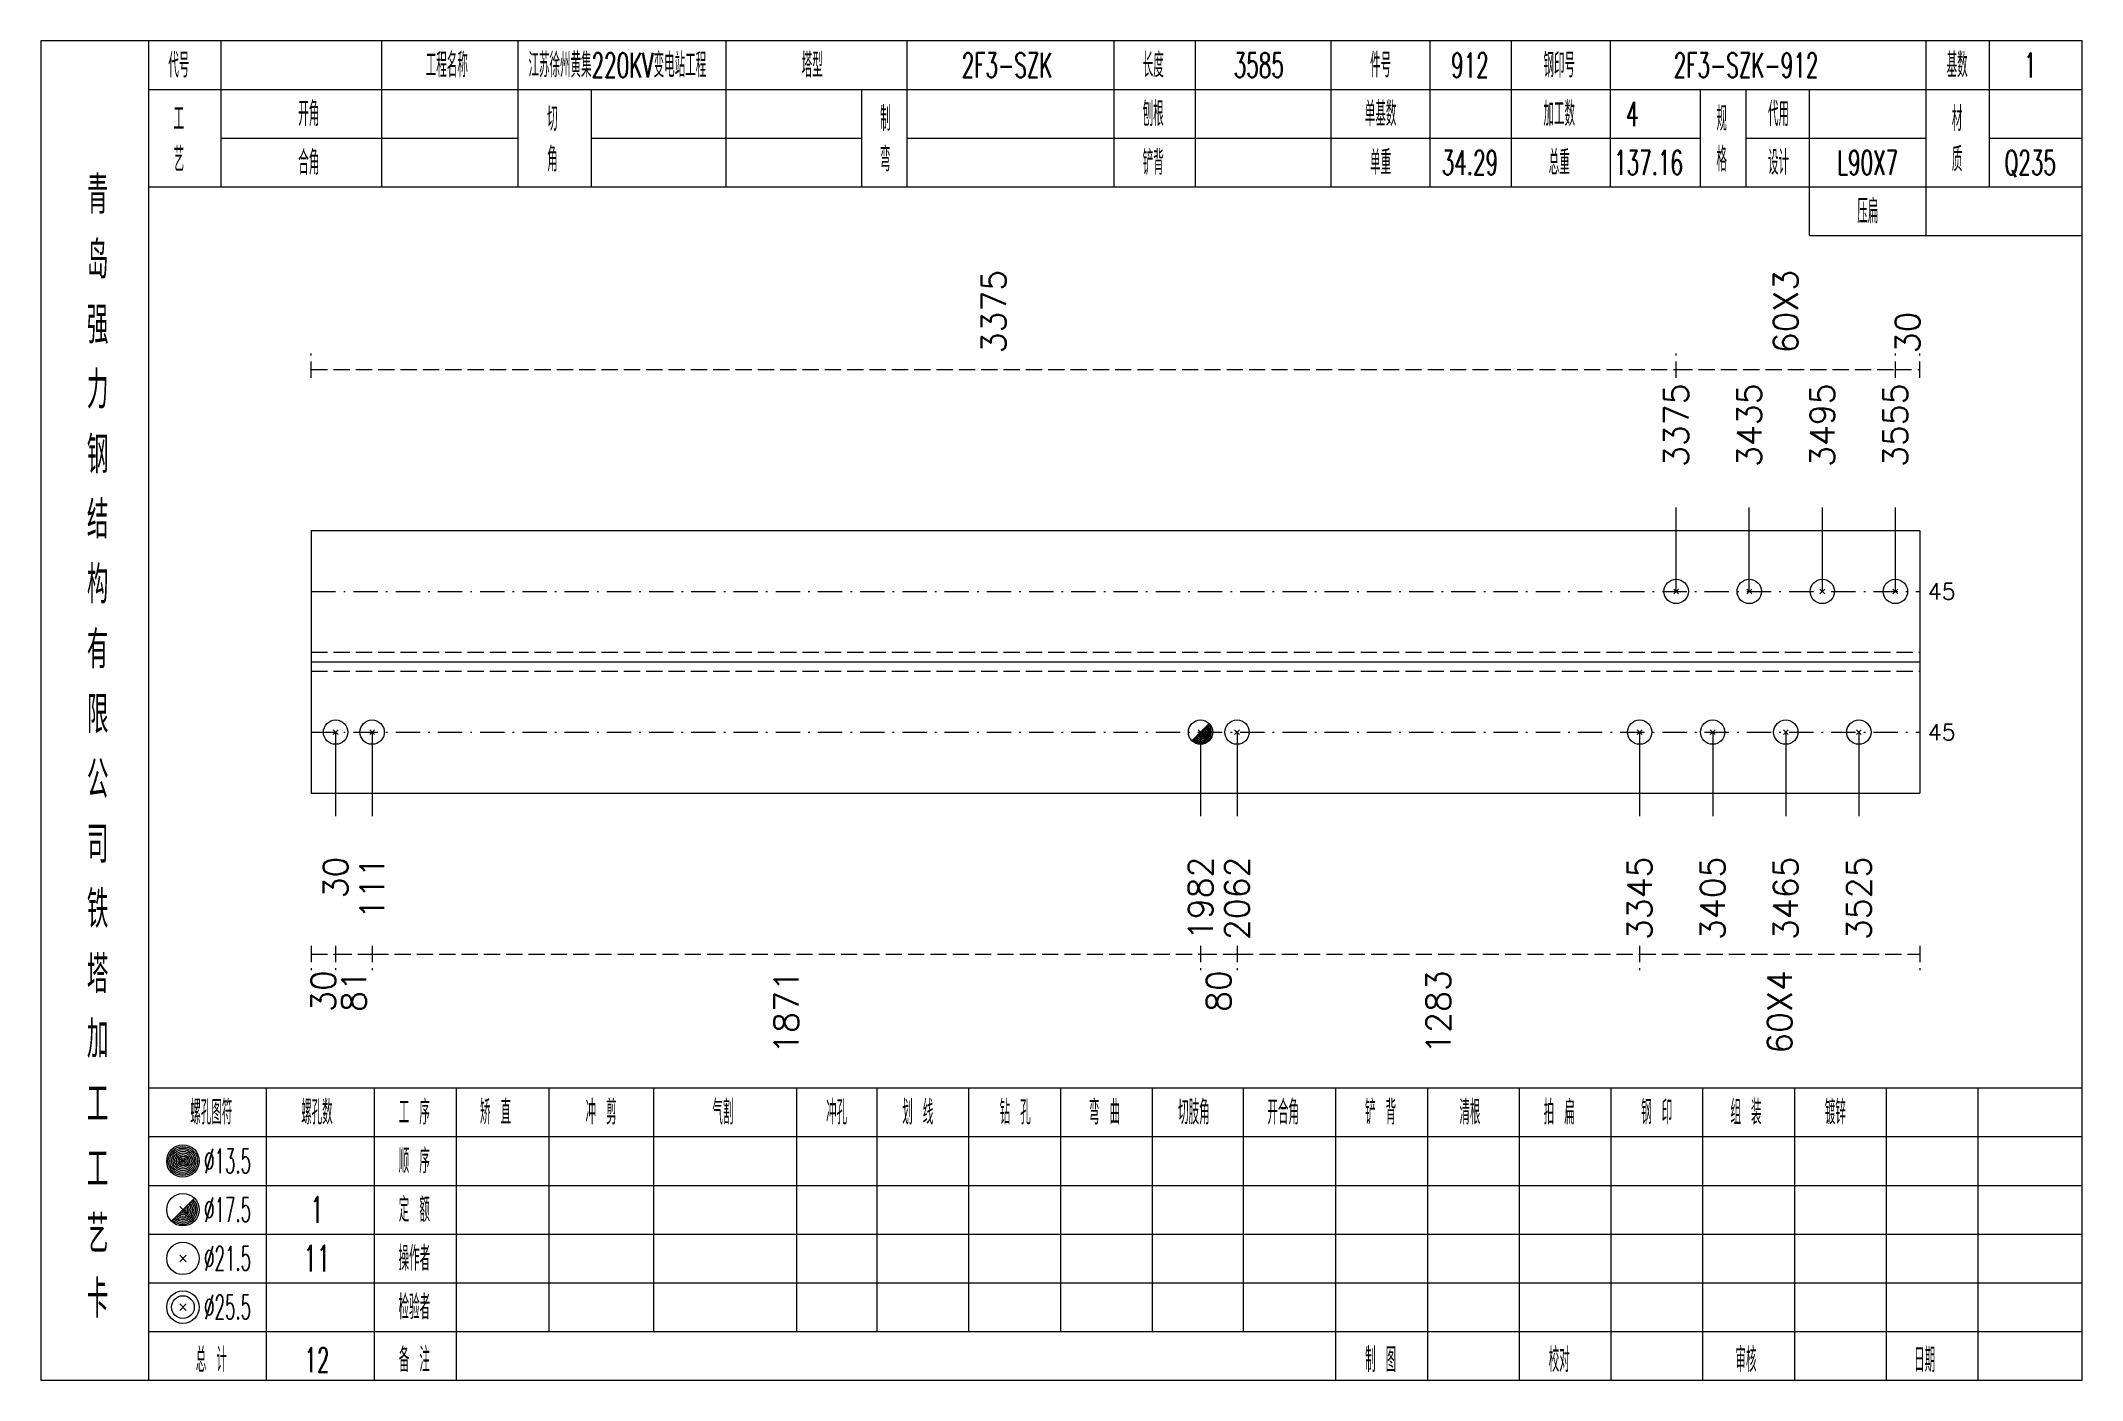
# Model space of a CAD drawing. Extents: x 0 to 4623, y -1159 to 4890.
# Drawn here: x 1868.4 to 2119.8, y 900 to 1065 of the extents above; entities that cross this region are included whole.
import ezdxf
from ezdxf.enums import TextEntityAlignment as Align

# ---------------------------------------------------------------- set-up
doc = ezdxf.new("R2010")
doc.units = 0
doc.header["$MEASUREMENT"] = 0
doc.linetypes.add('一点画线', pattern=[5.2, 3, -1, 0.2, -1])
doc.linetypes.add('虚线', pattern=[2.75, 2, -0.75])
doc.layers.get('0').update_dxf_attribs({"linetype": 'CONTINUOUS', "lineweight": 25})
for name, color, linetype, lineweight in [('1', 7, 'CONTINUOUS', 25), ('4', 7, 'CONTINUOUS', 25), ('5', 7, 'CONTINUOUS', 25)]:
    doc.layers.add(name, color=color, linetype=linetype, lineweight=lineweight)
doc.styles.get("Standard").update_dxf_attribs({"font": 'simplex.shx', "width": 0.7, "height": 3, "bigfont": 'gbhzfs.shx'})

msp = doc.modelspace()

# ---------------------------------------------------------------- texts
at = {"color": 8, "linetype": 'Continuous', "lineweight": 9}
for s, p in [('3375', (1985.75, 1026.5)), ('60X3', (2083.3, 1026.5)), ('30', (2098.3, 1026.5))]:
    msp.add_text(s, height=3, rotation=90, dxfattribs=at).set_placement(p, align=Align.MIDDLE_LEFT)
at = {"color": 7, "linetype": 'Continuous', "lineweight": 13}
for s, p in [('3375', (2069.8, 1012.5)), ('3435', (2078.8, 1012.5)), ('3495', (2087.8, 1012.5)), ('3555', (2096.8, 1012.5))]:
    msp.add_text(s, height=3, rotation=90, dxfattribs=at).set_placement(p, align=Align.MIDDLE_LEFT)
for p in [(2100.8, 997.167), (2100.8, 979.833)]:
    msp.add_text('45', height=2, dxfattribs=at).set_placement(p, align=Align.MIDDLE_LEFT)
at = {"color": 8, "linetype": 'Continuous', "lineweight": 9}
for s, p in [('30', (1903.2, 950.5)), ('81', (1906.95, 950.5)), ('1871', (1960.211, 950.5)), ('80', (2013.471, 950.5)), ('1283', (2040.511, 950.5)), ('60X4', (2082.55, 950.5))]:
    msp.add_text(s, height=3, rotation=90, dxfattribs=at).set_placement(p, align=Align.MIDDLE_RIGHT)
at = {"layer": '1', "color": 7, "linetype": 'Continuous', "lineweight": 13}
for s, p in [('30', (1904.7, 964.5)), ('111', (1909.2, 964.5)), ('1982', (2011.221, 964.5)), ('2062', (2015.721, 964.5)), ('3345', (2065.3, 964.5)), ('3405', (2074.3, 964.5)), ('3465', (2083.3, 964.5)), ('3525', (2092.3, 964.5))]:
    msp.add_text(s, height=3, rotation=90, dxfattribs=at).set_placement(p, align=Align.MIDDLE_RIGHT)
at = {"layer": '4', "color": 1, "linetype": 'Continuous', "lineweight": 13}
for s, height, width, p in [('代号', 3, 0.6, (1885.4, 1062)), ('工程名称', 3, 0.6, (1918.4, 1062)), ('江苏徐州黄集220KV变电站工程', 3, 0.6, (1939.4, 1062)), ('塔型', 3, 0.6, (1963.4, 1062)), ('2F3-SZK', 3, 0.6, (1987.4, 1062)), ('长度', 3, 0.6, (2005.4, 1062)), ('3585', 3, 0.6, (2018.4, 1062)), ('件号', 3, 0.6, (2033.4, 1062)), ('912', 3, 0.6, (2044.4, 1062)), ('钢印号', 3, 0.6, (2055.4, 1062)), ('2F3-SZK-912', 3, 0.6, (2078.4, 1062)), ('基数', 3, 0.6, (2104.4, 1062)), ('1', 3, 0.6, (2113.4, 1062)), ('工', 3, 0.6, (1885.4, 1055.4)), ('开角', 3, 0.6, (1901.4, 1056)), ('切', 3, 0.6, (1931.4, 1055.4)), ('制', 3, 0.6, (1972.4, 1055.4)), ('刨根', 3, 0.6, (2005.4, 1056)), ('单基数', 3, 0.6, (2033.4, 1056)), ('加工数', 3, 0.6, (2055.4, 1056)), ('4', 3, 0.6, (2064.4, 1056)), ('规', 3, 0.6, (2075.4, 1055.4)), ('代用', 3, 0.6, (2082.4, 1056)), ('材', 3, 0.6, (2104.4, 1055.4)), ('艺', 3, 0.6, (1885.4, 1050.4)), ('合角', 3, 0.6, (1901.4, 1050)), ('角', 3, 0.6, (1931.4, 1050.4)), ('弯', 3, 0.6, (1972.4, 1050.4)), ('铲背', 3, 0.6, (2005.4, 1050)), ('单重', 3, 0.6, (2033.4, 1050)), ('34.29', 3, 0.6, (2044.4, 1050)), ('总重', 3, 0.6, (2055.4, 1050)), ('137.16', 3, 0.6, (2066.4, 1050)), ('格', 3, 0.6, (2075.4, 1050.4)), ('设计', 3, 0.6, (2082.4, 1050)), ('L90X7', 3, 0.6, (2093.4, 1050)), ('质', 3, 0.6, (2104.4, 1050.4)), ('Q235', 3, 0.6, (2113.4, 1050)), ('青', 4.6, 0.8, (1875.4, 1046)), ('压扁', 3, 0.6, (2093.4, 1044)), ('岛', 4.6, 0.8, (1875.4, 1038)), ('强', 4.6, 0.8, (1875.4, 1030)), ('力', 4.6, 0.8, (1875.4, 1022)), ('钢', 4.6, 0.8, (1875.4, 1014)), ('结', 4.6, 0.8, (1875.4, 1006)), ('构', 4.6, 0.8, (1875.4, 998)), ('有', 4.6, 0.8, (1875.4, 990)), ('限', 4.6, 0.8, (1875.4, 982)), ('公', 4.6, 0.8, (1875.4, 974)), ('司', 4.6, 0.8, (1875.4, 966)), ('铁', 4.6, 0.8, (1875.4, 958)), ('塔', 4.6, 0.8, (1875.4, 950)), ('加', 4.6, 0.8, (1875.4, 942)), ('工', 4.6, 0.8, (1875.4, 934)), ('螺孔图符', 3, 0.6, (1889.4, 933)), ('螺孔数', 3, 0.6, (1902.4, 933)), ('工 序', 3, 0.6, (1914.4, 933)), ('矫 直', 3, 0.6, (1924.4, 933)), ('冲 剪', 3, 0.6, (1937.4, 933)), ('气割', 3, 0.6, (1952.4, 933)), ('冲孔', 3, 0.6, (1966.4, 933)), ('划 线', 3, 0.6, (1976.4, 933)), ('钻 孔', 3, 0.6, (1988.4, 933)), ('弯 曲', 3, 0.6, (1999.4, 933)), ('切肢角', 3, 0.6, (2010.4, 933)), ('开合角', 3, 0.6, (2021.4, 933)), ('铲 背', 3, 0.6, (2033.4, 933)), ('清根', 3, 0.6, (2044.4, 933)), ('拍 扁', 3, 0.6, (2055.4, 933)), ('钢 印', 3, 0.6, (2067.4, 933)), ('组 装', 3, 0.6, (2078.4, 933)), ('镀锌', 3, 0.6, (2089.4, 933)), ('工', 4.6, 0.8, (1875.4, 926)), ('%%C13.5', 3, 0.5, (1891.4, 927)), ('顺 序', 3, 0.6, (1914.4, 927)), ('定 额', 3, 0.6, (1914.4, 921)), ('艺', 4.6, 0.8, (1875.4, 918)), ('%%C17.5', 3, 0.5, (1891.4, 921)), ('1', 3.2, 0.6, (1902.4, 921)), ('%%C21.5', 3, 0.5, (1891.4, 915)), ('11', 3.2, 0.6, (1902.4, 915)), ('操作者', 3, 0.6, (1914.4, 915)), ('卡', 4.6, 0.8, (1875.4, 910)), ('%%C25.5', 3, 0.5, (1891.4, 909)), ('检验者', 3, 0.6, (1914.4, 909)), ('总 计', 3, 0.6, (1889.4, 902.5)), ('12', 3, 0.6, (1902.4, 902.5)), ('备 注', 3, 0.6, (1914.4, 902.5)), ('制 图', 3, 0.6, (2033.4, 902.5)), ('校对', 3, 0.6, (2055.4, 902.5)), ('审核', 3, 0.6, (2078.4, 902.5)), ('日期', 3, 0.6, (2100.4, 902.5))]:
    msp.add_text(s, height=height, dxfattribs=dict(at, width=width)).set_placement(p, align=Align.MIDDLE_CENTER)

# ---------------------------------------------------------------- blocks, each defined once
blk = doc.blocks.new('孔21.5')
at = {"layer": '5', "color": 7, "linetype": 'Continuous', "lineweight": 13}
for p, q in [((-0.2, -0.2), (0.2, 0.2)), ((-0.2, 0.2), (0.2, -0.2))]:
    blk.add_line(p, q, dxfattribs=at)
blk.add_circle((0, 0), 1, dxfattribs=at)
blk = doc.blocks.new('孔17.5')
at = {"layer": '5', "color": 7, "linetype": 'Continuous', "lineweight": 13}
for p, q in [((-0.707, -0.707), (0.707, 0.707)), ((-0.2, 0.2), (0.2, -0.2))]:
    blk.add_line(p, q, dxfattribs=at)
blk.add_circle((0, 0), 1, dxfattribs=at)
for radius in [0.9, 0.8, 0.7, 0.6, 0.5, 0.4, 0.3, 0.2, 0.1]:
    blk.add_arc((0, 0), radius, 225, 45, dxfattribs=at)

# ---------------------------------------------------------------- linework, layer by layer
at = {"color": 8, "linetype": '虚线', "lineweight": 9}
for p, q in [((1901.7, 1023.5), (1901.7, 1026.5)), ((2069.8, 1023.5), (2069.8, 1026.5)), ((2069.8, 1023.5), (2069.8, 1026.5)), ((2096.8, 1023.5), (2096.8, 1026.5)), ((2096.8, 1023.5), (2096.8, 1026.5)), ((2099.8, 1023.5), (2099.8, 1026.5)), ((1901.7, 1024.5), (2069.8, 1024.5)), ((2069.8, 1024.5), (2096.8, 1024.5)), ((2096.8, 1024.5), (2099.8, 1024.5)), ((1901.7, 953.5), (1901.7, 950.5)), ((1904.7, 953.5), (1904.7, 950.5)), ((1904.7, 953.5), (1904.7, 950.5)), ((1909.2, 953.5), (1909.2, 950.5)), ((1909.2, 953.5), (1909.2, 950.5)), ((2011.221, 953.5), (2011.221, 950.5)), ((2011.221, 953.5), (2011.221, 950.5)), ((2015.721, 953.5), (2015.721, 950.5)), ((2015.721, 953.5), (2015.721, 950.5)), ((2065.3, 953.5), (2065.3, 950.5)), ((2065.3, 953.5), (2065.3, 950.5)), ((2099.8, 953.5), (2099.8, 950.5)), ((1901.7, 952.5), (1904.7, 952.5)), ((1904.7, 952.5), (1909.2, 952.5)), ((1909.2, 952.5), (2011.221, 952.5)), ((2011.221, 952.5), (2015.721, 952.5)), ((2015.721, 952.5), (2065.3, 952.5)), ((2065.3, 952.5), (2099.8, 952.5))]:
    msp.add_line(p, q, dxfattribs=at)
at = {"color": 7, "linetype": 'Continuous', "lineweight": 13}
for p, q in [((2069.8, 997.167), (2069.8, 1007.5)), ((2078.8, 997.167), (2078.8, 1007.5)), ((2087.8, 997.167), (2087.8, 1007.5)), ((2096.8, 997.167), (2096.8, 1007.5)), ((1904.7, 979.833), (1904.7, 969.5)), ((1909.2, 979.833), (1909.2, 969.5)), ((2011.221, 979.833), (2011.221, 969.5)), ((2015.721, 979.833), (2015.721, 969.5)), ((2065.3, 979.833), (2065.3, 969.5)), ((2074.3, 979.833), (2074.3, 969.5)), ((2083.3, 979.833), (2083.3, 969.5)), ((2092.3, 979.833), (2092.3, 969.5))]:
    msp.add_line(p, q, dxfattribs=at)
at = {"color": 7, "linetype": 'Continuous', "lineweight": 18}
for p, q in [((1901.7, 1004.667), (1901.7, 972.333)), ((1901.7, 1004.667), (2099.8, 1004.667)), ((2099.8, 1004.667), (2099.8, 972.333)), ((1901.7, 988.5), (2099.8, 988.5))]:
    msp.add_line(p, q, dxfattribs=at)
at = {"color": 3, "linetype": '一点画线', "lineweight": 13}
for p, q in [((1901.7, 997.167), (2099.8, 997.167)), ((1901.7, 979.833), (2099.8, 979.833))]:
    msp.add_line(p, q, dxfattribs=at)
at = {"color": 1, "linetype": '虚线', "lineweight": 18}
for p, q in [((1901.7, 989.667), (2099.8, 989.667)), ((1901.7, 987.333), (2099.8, 987.333))]:
    msp.add_line(p, q, dxfattribs=at)
at = {"layer": '1', "color": 7, "linetype": 'Continuous', "lineweight": 18}
msp.add_line((1901.7, 972.333), (2099.8, 972.333), dxfattribs=at)
at = {"layer": '4', "color": 1, "linetype": 'Continuous', "lineweight": 18}
for p, q in [((1881.7, 900), (1881.7, 1065)), ((1890.6, 1047), (1890.6, 1065)), ((1910.4, 1047), (1910.4, 1065)), ((1927.2, 1047), (1927.2, 1065)), ((1952.8, 1047), (1952.8, 1065)), ((1975.1, 1047), (1975.1, 1065)), ((2000.6, 1047), (2000.6, 1065)), ((2010.6, 1047), (2010.6, 1065)), ((2027.3, 1047), (2027.3, 1065)), ((2039.5, 1047), (2039.5, 1065)), ((2049.5, 1047), (2049.5, 1065)), ((2061.7, 1047), (2061.7, 1065)), ((2100.6, 1041), (2100.6, 1065)), ((2108.4, 1047), (2108.4, 1065)), ((1881.7, 1059), (2119.8, 1059)), ((1936.2, 1047), (1936.2, 1059)), ((1969.5, 1047), (1969.5, 1059)), ((2072.8, 1047), (2072.8, 1059)), ((2078.4, 1047), (2078.4, 1059)), ((2086.2, 1041), (2086.2, 1059)), ((1890.6, 1053), (1927.2, 1053)), ((1936.2, 1053), (1969.5, 1053)), ((1975.1, 1053), (2072.8, 1053)), ((2078.4, 1053), (2100.6, 1053)), ((2108.4, 1053), (2119.8, 1053)), ((1881.7, 1047), (2119.8, 1047)), ((2086.2, 1041), (2119.8, 1041)), ((1881.7, 936), (2119.8, 936)), ((1896.2, 900), (1896.2, 936)), ((1909.5, 900), (1909.5, 936)), ((1919.6, 900), (1919.6, 936)), ((1931, 906), (1931, 936)), ((1943.9, 906), (1943.9, 936)), ((1961.5, 906), (1961.5, 936)), ((1971.4, 906), (1971.4, 936)), ((1982.7, 906), (1982.7, 936)), ((1994, 906), (1994, 936)), ((2005.3, 906), (2005.3, 936)), ((2016.5, 906), (2016.5, 936)), ((2027.9, 906), (2027.9, 936)), ((2039.2, 906), (2039.2, 936)), ((2050.5, 906), (2050.5, 936)), ((2061.8, 906), (2061.8, 936)), ((2073.1, 906), (2073.1, 936)), ((2084.4, 906), (2084.4, 936)), ((2095.7, 906), (2095.7, 936)), ((2107, 906), (2107, 936)), ((1881.7, 930), (2119.8, 930)), ((1881.7, 924), (2119.8, 924)), ((1881.7, 918), (2119.8, 918)), ((1881.7, 912), (2119.8, 912)), ((1881.7, 906), (2119.8, 906)), ((2027.9, 900), (2027.9, 906)), ((2039.2, 900), (2039.2, 906)), ((2050.5, 900), (2050.5, 906)), ((2061.8, 900), (2061.8, 906)), ((2073.1, 900), (2073.1, 906)), ((2084.4, 900), (2084.4, 906)), ((2095.7, 900), (2095.7, 906)), ((2107, 900), (2107, 906))]:
    msp.add_line(p, q, dxfattribs=at)
at = {"layer": '4', "color": 7, "linetype": 'Continuous', "lineweight": 13}
for p, q in [((1885.7, 926.8), (1886.1, 927.2)), ((1886.1, 926.8), (1885.7, 927.2)), ((1884.486, 919.586), (1887.314, 922.414)), ((1885.5, 921.4), (1886.3, 920.6)), ((1885.5, 914.6), (1886.3, 915.4)), ((1885.5, 915.4), (1886.3, 914.6)), ((1885.5, 908.6), (1886.3, 909.4)), ((1885.5, 909.4), (1886.3, 908.6))]:
    msp.add_line(p, q, dxfattribs=at)
at = {"layer": '4', "color": 1, "linetype": 'Continuous', "lineweight": 18}
msp.add_lwpolyline([(1868.4, 1065), (1868.4, 900), (2119.8, 900), (2119.8, 1065)], close=True, dxfattribs=at)
at = {"layer": '4', "color": 7, "linetype": 'Continuous', "lineweight": 13}
for centre, radius in [((1885.9, 927), 2), ((1885.9, 927), 1.8), ((1885.9, 927), 1.6), ((1885.9, 927), 1.4), ((1885.9, 927), 1.2), ((1885.9, 927), 1), ((1885.9, 927), 0.8), ((1885.9, 927), 0.6), ((1885.9, 927), 0.4), ((1885.9, 927), 0.2), ((1885.9, 921), 2), ((1885.9, 915), 2), ((1885.9, 909), 2), ((1885.9, 909), 1.4)]:
    msp.add_circle(centre, radius, dxfattribs=at)
for radius in [1.8, 1.6, 1.4, 1.2, 1, 0.8, 0.6, 0.4, 0.2]:
    msp.add_arc((1885.9, 921), radius, 225, 45, dxfattribs=at)

# ---------------------------------------------------------------- block references
at = {"color": 7, "linetype": 'Continuous', "lineweight": 13, "xscale": 1.5, "yscale": 1.5, "zscale": 1.5}
for p in [(2069.8, 997.167), (2078.8, 997.167), (2087.8, 997.167), (2096.8, 997.167)]:
    msp.add_blockref('孔21.5', p, dxfattribs=at)
at = {"layer": '1', "color": 7, "linetype": 'Continuous', "lineweight": 13, "xscale": 1.5, "yscale": 1.5, "zscale": 1.5}
for name, p in [('孔21.5', (1904.7, 979.833)), ('孔21.5', (1909.2, 979.833)), ('孔17.5', (2011.221, 979.833)), ('孔21.5', (2015.721, 979.833)), ('孔21.5', (2065.3, 979.833)), ('孔21.5', (2074.3, 979.833)), ('孔21.5', (2083.3, 979.833)), ('孔21.5', (2092.3, 979.833))]:
    msp.add_blockref(name, p, dxfattribs=at)

msp.set_redraw_order([(e.dxf.handle, doc.entitydb.next_handle()) for e in msp.query("TEXT MTEXT ATTDEF DIMENSION ARC_DIMENSION")])  # texts and dimensions are drawn at this point

doc.saveas('drawing.dxf')
